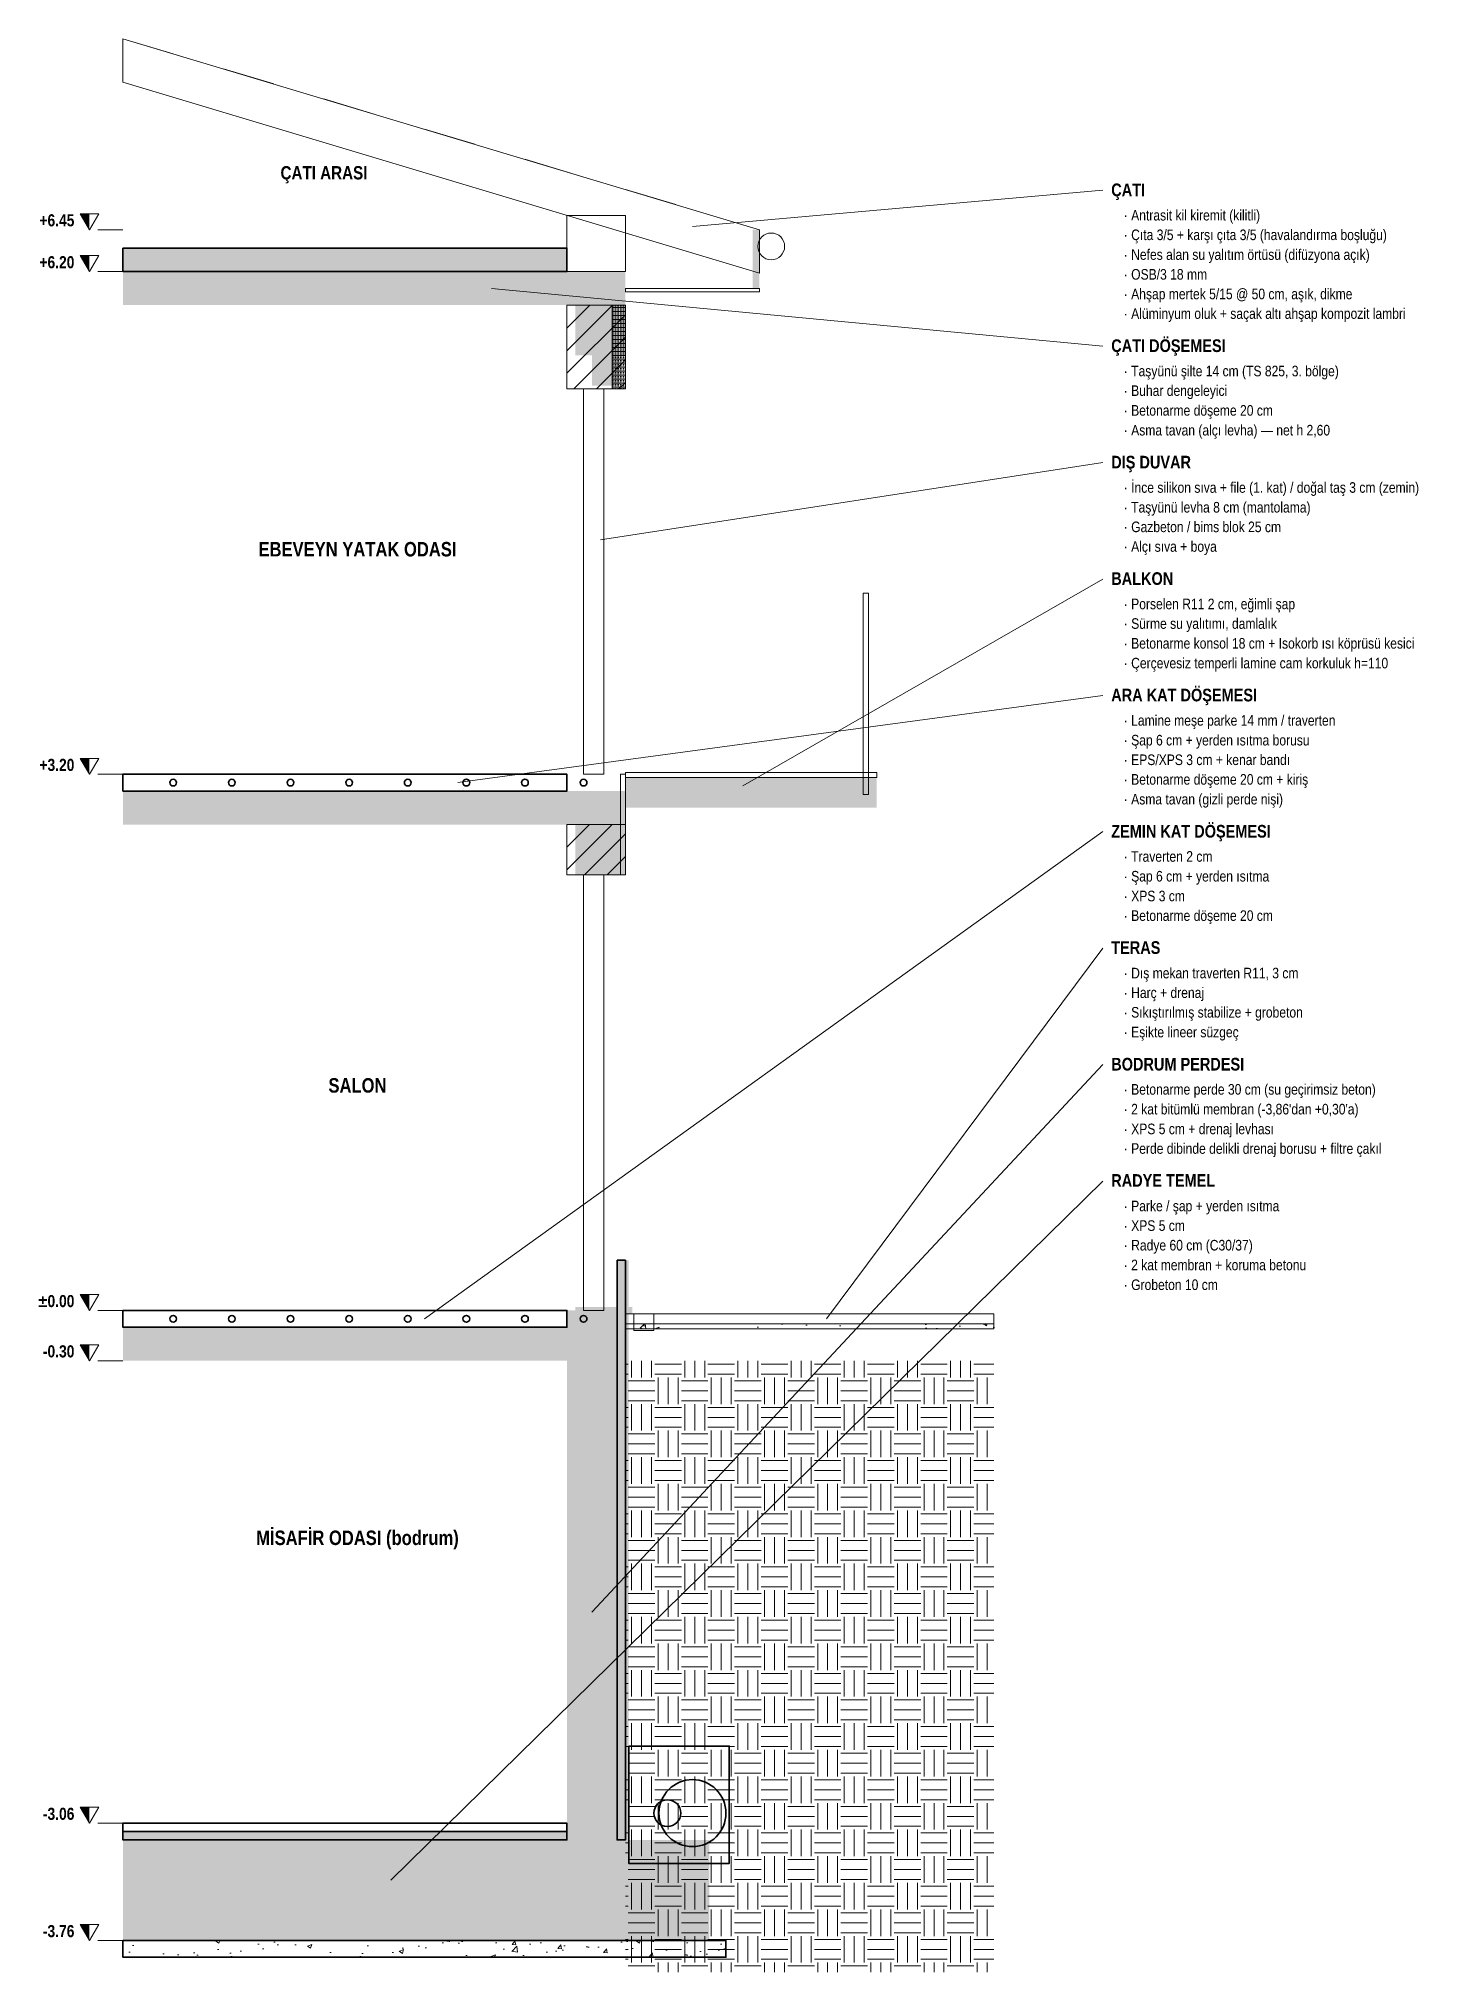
# Model space of a CAD drawing. Header units: centimetres. Extents: x -864 to 7399, y -55958 to -4337.
# Drawn here: x -50 to 773, y -50395 to -49241 of the extents above; entities that cross this region are included whole.
import ezdxf
from ezdxf.enums import TextEntityAlignment as Align

# ---------------------------------------------------------------- set-up
doc = ezdxf.new("R2010")
doc.units = ezdxf.units.CM
doc.header["$LTSCALE"] = 0.25
for name, color, linetype, lineweight in [('M-CKAP-KIREMIT', 66, 'Continuous', 9), ('M-CKAP-KIREMIT-T', 8, 'Continuous', 5), ('M-CVRE-ZEMIN-T', 8, 'Continuous', 5), ('M-DUVA-GAZBETON-T', 8, 'Continuous', 5), ('M-GOST-KESITKOT', 46, 'Continuous', 9), ('M-GOST-YAZI', 2, 'Continuous', 9), ('M-ISYA-TASYUNU-T', 8, 'Continuous', 5), ('M-KALD-TAS', 45, 'Continuous', 9), ('M-PNKS-ALUMINYUM', 171, 'Continuous', 9), ('M-TASI-BETONARME', 5, 'Continuous', 35), ('M-TASI-BETONARME-T', 250, 'Continuous', 5)]:
    doc.layers.add(name, color=color, linetype=linetype, lineweight=lineweight)
doc.styles.add('YAZI', font='arialn.ttf')
doc.styles.add('YAZI-KALIN', font='arialnb.ttf')

msp = doc.modelspace()

# ---------------------------------------------------------------- texts
at = {"layer": 'M-GOST-KESITKOT', "style": 'YAZI-KALIN'}
for s, p in [('+6.45', (-29, -49353)), ('+6.20', (-29, -49378)), ('+3.20', (-29, -49678)), ('%%p0.00', (-29, -49998)), ('-0.30', (-29, -50028)), ('-3.06', (-29, -50304)), ('-3.76', (-29, -50374))]:
    msp.add_text(s, height=7.2, dxfattribs=at).set_placement(p, align=Align.RIGHT)
at = {"layer": 'M-GOST-YAZI', "style": 'YAZI-KALIN'}
for s, height, p in [('ÇATI ARASI', 7.92, (120, -49325)), ('EBEVEYN YATAK ODASI', 8.64, (140, -49550)), ('SALON', 8.64, (140, -49870)), ('MİSAFİR ODASI (bodrum)', 8.64, (140, -50140))]:
    msp.add_text(s, height=height, dxfattribs=at).set_placement(p, align=Align.CENTER)
at = {"layer": 'M-GOST-YAZI'}
for s, height, style, p in [('ÇATI', 7.56, 'YAZI-KALIN', (590, -49335)), ('· Antrasit kil kiremit (kilitli)', 6.3, 'YAZI', (597.5, -49349.5)), ('· Çıta 3/5 + karşı çıta 3/5 (havalandırma boşluğu)', 6.3, 'YAZI', (597.5, -49361.2)), ('· Nefes alan su yalıtım örtüsü (difüzyona açık)', 6.3, 'YAZI', (597.5, -49373)), ('· OSB/3 18 mm', 6.3, 'YAZI', (597.5, -49384.8)), ('· Ahşap mertek 5/15 @ 50 cm, aşık, dikme', 6.3, 'YAZI', (597.5, -49396.5)), ('· Alüminyum oluk + saçak altı ahşap kompozit lambri', 6.3, 'YAZI', (597.5, -49408.2)), ('ÇATI DÖŞEMESI', 7.56, 'YAZI-KALIN', (590, -49428)), ('· Taşyünü şilte 14 cm (TS 825, 3. bölge)', 6.3, 'YAZI', (597.5, -49442.5)), ('· Buhar dengeleyici', 6.3, 'YAZI', (597.5, -49454.2)), ('· Betonarme döşeme 20 cm', 6.3, 'YAZI', (597.5, -49466)), ('· Asma tavan (alçı levha) — net h 2,60', 6.3, 'YAZI', (597.5, -49477.8)), ('DIŞ DUVAR', 7.56, 'YAZI-KALIN', (590, -49497.5)), ('· İnce silikon sıva + file (1. kat) / doğal taş 3 cm (zemin)', 6.3, 'YAZI', (597.5, -49512)), ('· Taşyünü levha 8 cm (mantolama)', 6.3, 'YAZI', (597.5, -49523.8)), ('· Gazbeton / bims blok 25 cm', 6.3, 'YAZI', (597.5, -49535.5)), ('· Alçı sıva + boya', 6.3, 'YAZI', (597.5, -49547.2)), ('BALKON', 7.56, 'YAZI-KALIN', (590, -49567)), ('· Porselen R11 2 cm, eğimli şap', 6.3, 'YAZI', (597.5, -49581.5)), ('· Sürme su yalıtımı, damlalık', 6.3, 'YAZI', (597.5, -49593.2)), ('· Betonarme konsol 18 cm + Isokorb ısı köprüsü kesici', 6.3, 'YAZI', (597.5, -49605)), ('· Çerçevesiz temperli lamine cam korkuluk h=110', 6.3, 'YAZI', (597.5, -49616.8)), ('ARA KAT DÖŞEMESI', 7.56, 'YAZI-KALIN', (590, -49636.5)), ('· Lamine meşe parke 14 mm / traverten', 6.3, 'YAZI', (597.5, -49651)), ('· Şap 6 cm + yerden ısıtma borusu', 6.3, 'YAZI', (597.5, -49662.8)), ('· EPS/XPS 3 cm + kenar bandı', 6.3, 'YAZI', (597.5, -49674.5)), ('· Betonarme döşeme 20 cm + kiriş', 6.3, 'YAZI', (597.5, -49686.2)), ('· Asma tavan (gizli perde nişi)', 6.3, 'YAZI', (597.5, -49698)), ('ZEMIN KAT DÖŞEMESI', 7.56, 'YAZI-KALIN', (590, -49717.8)), ('· Traverten 2 cm', 6.3, 'YAZI', (597.5, -49732.2)), ('· Şap 6 cm + yerden ısıtma', 6.3, 'YAZI', (597.5, -49744)), ('· XPS 3 cm', 6.3, 'YAZI', (597.5, -49755.8)), ('· Betonarme döşeme 20 cm', 6.3, 'YAZI', (597.5, -49767.5)), ('TERAS', 7.56, 'YAZI-KALIN', (590, -49787.2)), ('· Dış mekan traverten R11, 3 cm', 6.3, 'YAZI', (597.5, -49801.8)), ('· Harç + drenaj', 6.3, 'YAZI', (597.5, -49813.5)), ('· Sıkıştırılmış stabilize + grobeton', 6.3, 'YAZI', (597.5, -49825.2)), ('· Eşikte lineer süzgeç', 6.3, 'YAZI', (597.5, -49837)), ('BODRUM PERDESI', 7.56, 'YAZI-KALIN', (590, -49856.8)), ('· Betonarme perde 30 cm (su geçirimsiz beton)', 6.3, 'YAZI', (597.5, -49871.2)), ("· 2 kat bitümlü membran (-3,86'dan +0,30'a)", 6.3, 'YAZI', (597.5, -49883)), ('· XPS 5 cm + drenaj levhası', 6.3, 'YAZI', (597.5, -49894.8)), ('· Perde dibinde delikli drenaj borusu + filtre çakıl', 6.3, 'YAZI', (597.5, -49906.5)), ('RADYE TEMEL', 7.56, 'YAZI-KALIN', (590, -49926.2)), ('· Parke / şap + yerden ısıtma', 6.3, 'YAZI', (597.5, -49940.8)), ('· XPS 5 cm', 6.3, 'YAZI', (597.5, -49952.5)), ('· Radye 60 cm (C30/37)', 6.3, 'YAZI', (597.5, -49964.2)), ('· 2 kat membran + koruma betonu', 6.3, 'YAZI', (597.5, -49976)), ('· Grobeton 10 cm', 6.3, 'YAZI', (597.5, -49987.8))]:
    msp.add_text(s, height=height, dxfattribs=dict(at, style=style)).set_placement(p)

# ---------------------------------------------------------------- hatches: boundary and pattern name
at = {"layer": 'M-CKAP-KIREMIT-T'}
h = msp.add_hatch(color=256, dxfattribs=at)
h.dxf.hatch_style = 1
h.paths.add_polyline_path([(376, -49355), (380, -49355), (380, -49390), (376, -49390)])
at = {"layer": 'M-CVRE-ZEMIN-T'}
h = msp.add_hatch(dxfattribs=at)
h.set_pattern_fill('EARTH', scale=2.5)
h.paths.add_polyline_path([(300, -50030), (520, -50030), (520, -50395), (300, -50395)])
at = {"layer": 'M-DUVA-GAZBETON-T'}
h = msp.add_hatch(dxfattribs=at)
h.set_pattern_fill('ANSI31', scale=3)
h.paths.add_polyline_path([(265, -49400), (300, -49400), (300, -49450), (265, -49450)])
h = msp.add_hatch(dxfattribs=at)
h.set_pattern_fill('ANSI31', scale=3)
h.paths.add_polyline_path([(265, -49710), (300, -49710), (300, -49740), (265, -49740)])
at = {"layer": 'M-GOST-KESITKOT'}
h = msp.add_hatch(color=256, dxfattribs=at)
h.dxf.hatch_style = 1
h.paths.add_polyline_path([(-25.5, -49345.5), (-20, -49345.5), (-20, -49355)])
h = msp.add_hatch(color=256, dxfattribs=at)
h.dxf.hatch_style = 1
h.paths.add_polyline_path([(-25.5, -49370.5), (-20, -49370.5), (-20, -49380)])
h = msp.add_hatch(color=256, dxfattribs=at)
h.dxf.hatch_style = 1
h.paths.add_polyline_path([(-25.5, -49670.5), (-20, -49670.5), (-20, -49680)])
h = msp.add_hatch(color=256, dxfattribs=at)
h.dxf.hatch_style = 1
h.paths.add_polyline_path([(-25.5, -49990.5), (-20, -49990.5), (-20, -50000)])
h = msp.add_hatch(color=256, dxfattribs=at)
h.dxf.hatch_style = 1
h.paths.add_polyline_path([(-25.5, -50020.5), (-20, -50020.5), (-20, -50030)])
h = msp.add_hatch(color=256, dxfattribs=at)
h.dxf.hatch_style = 1
h.paths.add_polyline_path([(-25.5, -50296.5), (-20, -50296.5), (-20, -50306)])
h = msp.add_hatch(color=256, dxfattribs=at)
h.dxf.hatch_style = 1
h.paths.add_polyline_path([(-25.5, -50366.5), (-20, -50366.5), (-20, -50376)])
at = {"layer": 'M-ISYA-TASYUNU-T'}
h = msp.add_hatch(dxfattribs=at)
h.set_pattern_fill('INSUL', scale=0.25)
h.paths.add_polyline_path([(0, -49366), (265, -49366), (265, -49380), (0, -49380)])
h = msp.add_hatch(dxfattribs=at)
h.set_pattern_fill('INSUL', scale=0.25)
h.paths.add_polyline_path([(292, -49400), (300, -49400), (300, -49450), (292, -49450)])
h = msp.add_hatch(dxfattribs=at)
h.set_pattern_fill('INSUL', scale=0.25)
h.paths.add_polyline_path([(295, -49970), (300, -49970), (300, -50316), (295, -50316)])
h = msp.add_hatch(dxfattribs=at)
h.set_pattern_fill('INSUL', scale=0.25)
h.paths.add_polyline_path([(0, -50311), (265, -50311), (265, -50316), (0, -50316)])
at = {"layer": 'M-PNKS-ALUMINYUM'}
h = msp.add_hatch(color=256, dxfattribs=at)
h.dxf.hatch_style = 1
h.paths.add_polyline_path([(280, -49430), (297, -49430), (297, -49448), (280, -49448)])
h = msp.add_hatch(color=256, dxfattribs=at)
h.dxf.hatch_style = 1
h.paths.add_polyline_path([(300, -49682), (450, -49682), (450, -49700), (300, -49700)])
h = msp.add_hatch(color=256, dxfattribs=at)
h.dxf.hatch_style = 1
h.paths.add_polyline_path([(270, -49998), (304, -49998), (304, -50002), (270, -50002)])
at = {"layer": 'M-TASI-BETONARME-T'}
h = msp.add_hatch(color=256, dxfattribs=at)
h.dxf.hatch_style = 1
h.paths.add_polyline_path([(0, -49380), (300, -49380), (300, -49400), (0, -49400)])
h = msp.add_hatch(color=256, dxfattribs=at)
h.dxf.hatch_style = 1
h.paths.add_polyline_path([(270, -49400), (300, -49400), (300, -49430), (270, -49430)])
h = msp.add_hatch(color=256, dxfattribs=at)
h.dxf.hatch_style = 1
h.paths.add_polyline_path([(0, -49690), (300, -49690), (300, -49710), (0, -49710)])
h = msp.add_hatch(color=256, dxfattribs=at)
h.dxf.hatch_style = 1
h.paths.add_polyline_path([(270, -49710), (300, -49710), (300, -49740), (270, -49740)])
h = msp.add_hatch(color=256, dxfattribs=at)
h.dxf.hatch_style = 1
h.paths.add_polyline_path([(300, -49970), (302, -49970), (302, -50316), (300, -50316)])
h = msp.add_hatch(color=256, dxfattribs=at)
h.dxf.hatch_style = 1
h.paths.add_polyline_path([(265, -50000), (295, -50000), (295, -50316), (265, -50316)])
h = msp.add_hatch(color=256, dxfattribs=at)
h.dxf.hatch_style = 1
h.paths.add_polyline_path([(0, -50010), (300, -50010), (300, -50030), (0, -50030)])
h = msp.add_hatch(dxfattribs=at)
h.set_pattern_fill('AR-CONC', scale=0.15)
h.paths.add_polyline_path([(300, -50008), (520, -50008), (520, -50011), (300, -50011)])
h = msp.add_hatch(color=256, dxfattribs=at)
h.dxf.hatch_style = 1
h.paths.add_polyline_path([(270, -50030), (300, -50030), (300, -50060), (270, -50060)])
h = msp.add_hatch(color=256, dxfattribs=at)
h.dxf.hatch_style = 1
h.paths.add_polyline_path([(0, -50316), (350, -50316), (350, -50376), (0, -50376)])
h = msp.add_hatch(dxfattribs=at)
h.set_pattern_fill('AR-CONC', scale=0.15)
h.paths.add_polyline_path([(0, -50376), (360, -50376), (360, -50386), (0, -50386)])

# ---------------------------------------------------------------- linework, layer by layer
at = {"layer": 'M-CKAP-KIREMIT'}
for p, q in [((0, -49241), (30, -49250)), ((60, -49259), (90, -49268)), ((120, -49277), (150, -49286)), ((180, -49295), (210, -49304)), ((240, -49313), (270, -49322)), ((300, -49331), (330, -49340))]:
    msp.add_line(p, q, dxfattribs=at)
for points in [[(0, -49241), (380, -49355), (380, -49381), (0, -49267)], [(265, -49346.5), (300, -49346.5), (300, -49380), (265, -49380)], [(300, -49390), (380, -49390), (380, -49392), (300, -49392)]]:
    msp.add_lwpolyline(points, close=True, dxfattribs=at)
msp.add_circle((387, -49365), 8, dxfattribs=at)
at = {"layer": 'M-GOST-KESITKOT'}
for p, q in [((-15, -49355), (0, -49355)), ((-15, -49380), (0, -49380)), ((-15, -49680), (0, -49680)), ((-15, -50000), (0, -50000)), ((-15, -50030), (0, -50030)), ((-15, -50306), (0, -50306)), ((-15, -50376), (0, -50376))]:
    msp.add_line(p, q, dxfattribs=at)
for points in [[(-25.5, -49345.5), (-14.5, -49345.5), (-20, -49355)], [(-25.5, -49370.5), (-14.5, -49370.5), (-20, -49380)], [(-25.5, -49670.5), (-14.5, -49670.5), (-20, -49680)], [(-25.5, -49990.5), (-14.5, -49990.5), (-20, -50000)], [(-25.5, -50020.5), (-14.5, -50020.5), (-20, -50030)], [(-25.5, -50296.5), (-14.5, -50296.5), (-20, -50306)], [(-25.5, -50366.5), (-14.5, -50366.5), (-20, -50376)]]:
    msp.add_lwpolyline(points, close=True, dxfattribs=at)
at = {"layer": 'M-GOST-YAZI'}
for p, q in [((585, -49331.5), (340, -49353)), ((585, -49424.5), (220, -49390)), ((585, -49494), (285, -49540)), ((585, -49563.5), (370, -49687)), ((585, -49633), (200, -49685)), ((585, -49714.2), (180, -50005)), ((585, -49783.8), (420, -50005)), ((585, -49853.2), (280, -50180)), ((585, -49922.8), (160, -50340))]:
    msp.add_line(p, q, dxfattribs=at)
at = {"layer": 'M-KALD-TAS'}
for points in [[(300, -50002), (520, -50002), (520, -50008), (300, -50008)], [(305, -50002), (317, -50002), (317, -50012), (305, -50012)], [(300, -50008), (520, -50008), (520, -50011), (300, -50011)]]:
    msp.add_lwpolyline(points, close=True, dxfattribs=at)
at = {"layer": 'M-PNKS-ALUMINYUM'}
for points in [[(265, -49400), (300, -49400), (300, -49450), (265, -49450)], [(292, -49400), (300, -49400), (300, -49450), (292, -49450)], [(275, -49450), (287, -49450), (287, -49680), (275, -49680)], [(442, -49572), (445, -49572), (445, -49692), (442, -49692)], [(300, -49679), (450, -49679), (450, -49682), (300, -49682)], [(297, -49680), (300, -49680), (300, -49740), (297, -49740)], [(265, -49710), (300, -49710), (300, -49740), (265, -49740)], [(275, -49740), (287, -49740), (287, -50000), (275, -50000)]]:
    msp.add_lwpolyline(points, close=True, dxfattribs=at)
at = {"layer": 'M-TASI-BETONARME'}
for points in [[(0, -49366), (265, -49366), (265, -49380), (0, -49380)], [(0, -49680), (265, -49680), (265, -49690), (0, -49690)], [(295, -49970), (300, -49970), (300, -50316), (295, -50316)], [(0, -50000), (265, -50000), (265, -50010), (0, -50010)], [(302, -50260), (362, -50260), (362, -50330), (302, -50330)], [(0, -50306), (265, -50306), (265, -50316), (0, -50316)], [(0, -50311), (265, -50311), (265, -50316), (0, -50316)], [(0, -50376), (360, -50376), (360, -50386), (0, -50386)]]:
    msp.add_lwpolyline(points, close=True, dxfattribs=at)
for centre, radius in [((30, -49685), 2), ((65, -49685), 2), ((100, -49685), 2), ((135, -49685), 2), ((170, -49685), 2), ((205, -49685), 2), ((240, -49685), 2), ((275, -49685), 2), ((30, -50005), 2), ((65, -50005), 2), ((100, -50005), 2), ((135, -50005), 2), ((170, -50005), 2), ((205, -50005), 2), ((240, -50005), 2), ((275, -50005), 2), ((340, -50300), 20), ((325, -50300), 8)]:
    msp.add_circle(centre, radius, dxfattribs=at)

msp.set_redraw_order([(e.dxf.handle, doc.entitydb.next_handle()) for e in msp.query("TEXT MTEXT ATTDEF DIMENSION ARC_DIMENSION")])  # texts and dimensions are drawn at this point

doc.saveas('drawing.dxf')
